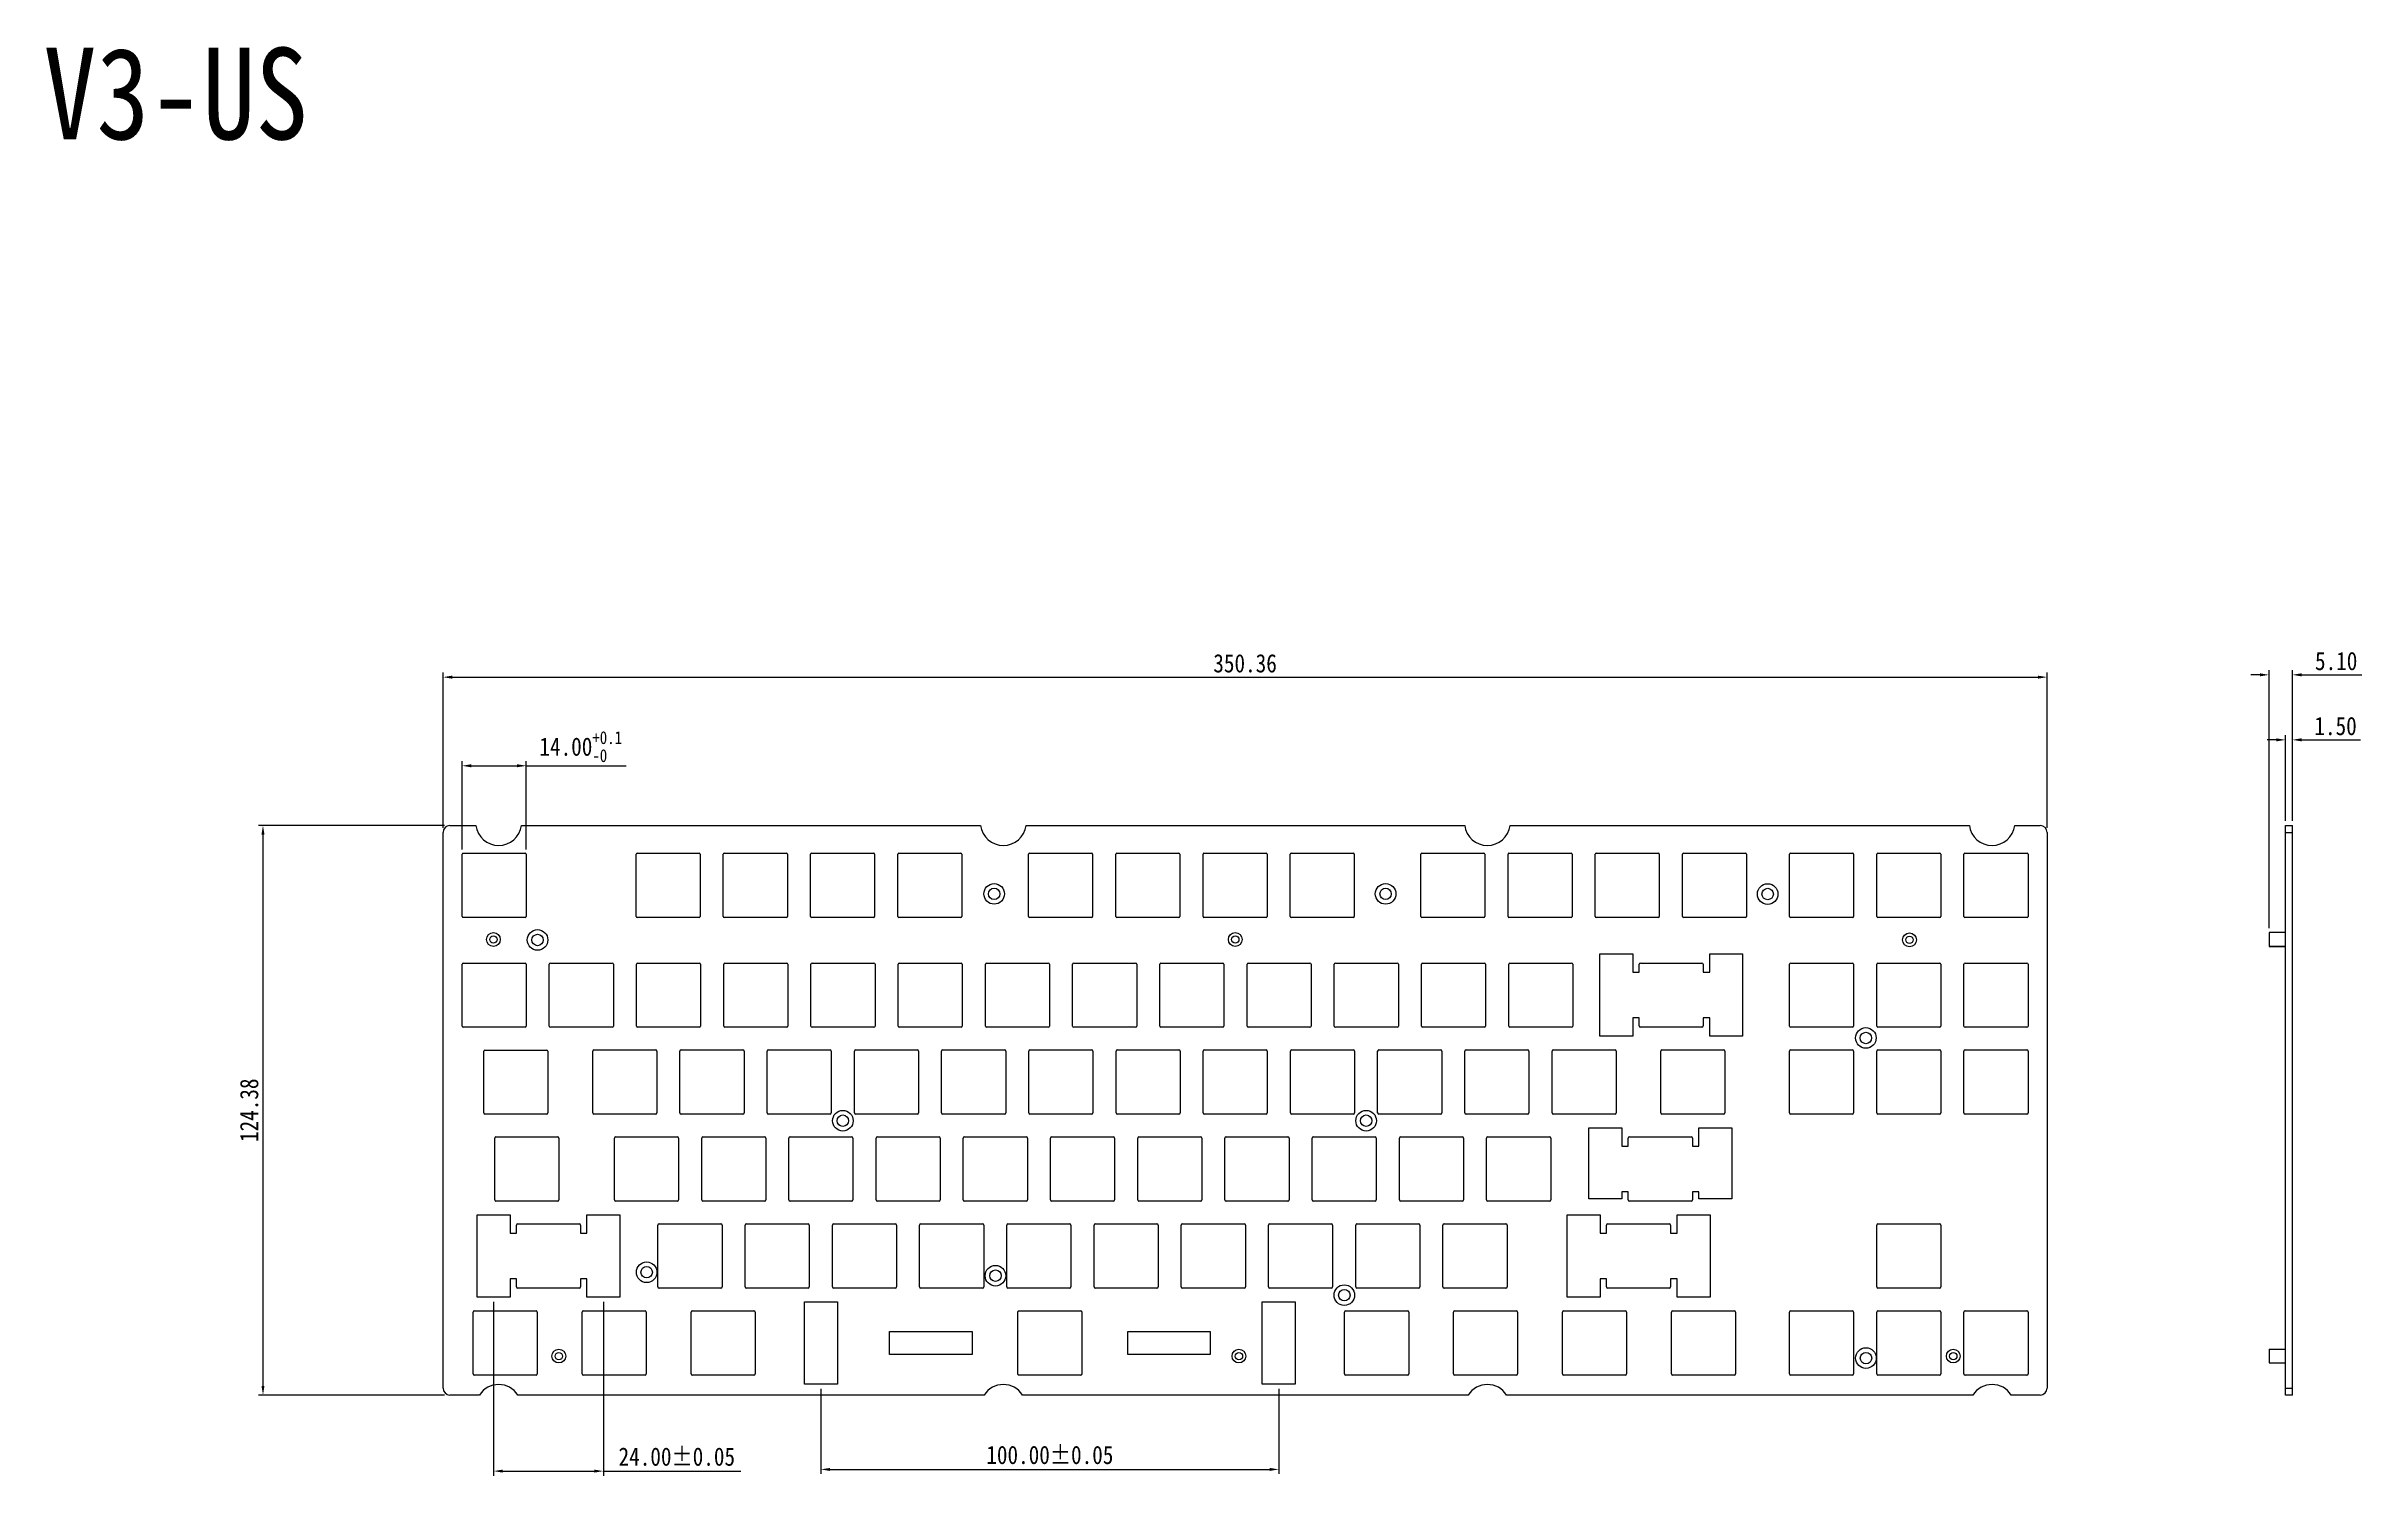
# Model space of a CAD drawing. Header units: millimetres. Extents: x -14 to 1164, y 2 to 864.
# Drawn here: x -14 to 492, y 550 to 862 of the extents above; entities that cross this region are included whole.
import ezdxf

# ---------------------------------------------------------------- set-up
doc = ezdxf.new("R2010")
doc.units = ezdxf.units.MM
doc.header["$LTSCALE"] = 16.335
doc.header["$PDMODE"] = 3
doc.header["$PDSIZE"] = 8
doc.layers.get('0').update_dxf_attribs({"linetype": 'CONTINUOUS'})
doc.layers.get('Defpoints').update_dxf_attribs({"linetype": 'CONTINUOUS'})
doc.layers.add('标注尺寸', color=2, linetype='CONTINUOUS')
doc.layers.add('辅助线', color=8, linetype='CONTINUOUS')
doc.styles.get("Standard").update_dxf_attribs({"font": '', "width": 0.85, "height": 4})
doc.styles.get('Standard').set_extended_font_data('SimSun')
doc.dimstyles.get("Standard").update_dxf_attribs({"dimtxt": 2.5, "dimasz": 2, "dimexe": 1, "dimexo": 1, "dimgap": 1, "dimtad": 1, "dimzin": 1, "dimdsep": 46, "dimtxsty": 'Standard', "dimcen": 0.09, "dimadec": 0, "dimazin": 2, "dimtp": 0.01, "dimtm": 0.01, "dimtfac": 1, "dimtofl": 0, "dimtmove": 0, "dimatfit": 3, "dimfxl": 1, "dimtolj": 1, "dimarcsym": 0})

msp = doc.modelspace()

# ---------------------------------------------------------------- texts
at = {"layer": '标注尺寸', "insert": (-14.769, 862.153), "char_height": 20, "attachment_point": 1}
msp.add_mtext_dynamic_manual_height_columns('V3-US', width=228.66713, gutter_width=20, heights=[0], dxfattribs=at)

# ---------------------------------------------------------------- blocks, each defined once
blk = doc.blocks.new('*D15')
at = {"layer": 'Defpoints', "color": 0}
for p in [(422.87, 724.7), (72.51, 690.8), (422.87, 690.8)]:
    blk.add_point(p, dxfattribs=at)
at = {"layer": '标注尺寸', "color": 0, "lineweight": -2}
for p, q in [((72.51, 691.8), (72.51, 725.7)), ((74.51, 724.7), (420.87, 724.7)), ((422.87, 691.8), (422.87, 725.7))]:
    blk.add_line(p, q, dxfattribs=at)
at = {"layer": '标注尺寸', "color": 0}
for points in [[(74.51, 725.03), (74.51, 724.36), (72.51, 724.7)], [(420.87, 725.03), (420.87, 724.36), (422.87, 724.7)]]:
    blk.add_solid(points, dxfattribs=at)
at = {"layer": '标注尺寸', "color": 0, "insert": (247.69, 727.7), "char_height": 4, "attachment_point": 5}
blk.add_mtext('\\A1;350.36', dxfattribs=at)
blk = doc.blocks.new('*D16')
at = {"layer": 'Defpoints', "color": 0}
for p in [(73.86, 692.29), (33.18, 567.91), (73.86, 567.91)]:
    blk.add_point(p, dxfattribs=at)
at = {"layer": '标注尺寸', "color": 0, "lineweight": -2}
for p, q in [((72.86, 692.29), (32.18, 692.29)), ((33.18, 690.29), (33.18, 569.91)), ((72.86, 567.91), (32.18, 567.91))]:
    blk.add_line(p, q, dxfattribs=at)
at = {"layer": '标注尺寸', "color": 0}
for points in [[(32.85, 690.29), (33.51, 690.29), (33.18, 692.29)], [(32.85, 569.91), (33.51, 569.91), (33.18, 567.91)]]:
    blk.add_solid(points, dxfattribs=at)
at = {"layer": '标注尺寸', "color": 0, "insert": (30.18, 630.1), "char_height": 4, "attachment_point": 5, "rotation": 90}
blk.add_mtext('\\A1;124.38', dxfattribs=at)
blk = doc.blocks.new('*D17')
at = {"layer": 'Defpoints', "color": 0}
for p in [(476.44, 725.2), (476.44, 692.3), (471.34, 668.9)]:
    blk.add_point(p, dxfattribs=at)
at = {"layer": '标注尺寸', "color": 0, "lineweight": -2}
for p, q in [((469.34, 725.2), (467.34, 725.2)), ((471.34, 669.9), (471.34, 726.2)), ((476.44, 693.3), (476.44, 726.2)), ((478.44, 725.2), (491.58, 725.2))]:
    blk.add_line(p, q, dxfattribs=at)
at = {"layer": '标注尺寸', "color": 0}
for points in [[(469.34, 725.54), (469.34, 724.87), (471.34, 725.2)], [(478.44, 725.54), (478.44, 724.87), (476.44, 725.2)]]:
    blk.add_solid(points, dxfattribs=at)
at = {"layer": '标注尺寸', "color": 0, "insert": (486.01, 728.2), "char_height": 4, "attachment_point": 5}
blk.add_mtext('\\A1;5.10', dxfattribs=at)
blk = doc.blocks.new('*D18')
at = {"layer": 'Defpoints', "color": 0}
for p in [(476.44, 711), (474.94, 692.3), (476.44, 692.3)]:
    blk.add_point(p, dxfattribs=at)
at = {"layer": '标注尺寸', "color": 0, "lineweight": -2}
for p, q in [((472.94, 711), (470.94, 711)), ((474.94, 693.3), (474.94, 712)), ((476.44, 693.3), (476.44, 712)), ((478.44, 711), (491.32, 711))]:
    blk.add_line(p, q, dxfattribs=at)
at = {"layer": '标注尺寸', "color": 0}
for points in [[(472.94, 711.34), (472.94, 710.67), (474.94, 711)], [(478.44, 711.34), (478.44, 710.67), (476.44, 711)]]:
    blk.add_solid(points, dxfattribs=at)
at = {"layer": '标注尺寸', "color": 0, "insert": (485.88, 714), "char_height": 4, "attachment_point": 5}
blk.add_mtext('\\A1;1.50', dxfattribs=at)
blk = doc.blocks.new('*D19')
at = {"layer": 'Defpoints', "color": 0}
for p in [(90.67, 705.34), (76.67, 686.04), (90.67, 686.04)]:
    blk.add_point(p, dxfattribs=at)
at = {"layer": '标注尺寸', "color": 0, "lineweight": -2}
for p, q in [((76.67, 687.04), (76.67, 706.34)), ((78.67, 705.34), (88.67, 705.34)), ((90.67, 687.04), (90.67, 706.34)), ((90.67, 705.34), (112.49, 705.34))]:
    blk.add_line(p, q, dxfattribs=at)
at = {"layer": '标注尺寸', "color": 0}
for points in [[(78.67, 705.68), (78.67, 705.01), (76.67, 705.34)], [(88.67, 705.68), (88.67, 705.01), (90.67, 705.34)]]:
    blk.add_solid(points, dxfattribs=at)
at = {"layer": '标注尺寸', "color": 0, "insert": (102.58, 709.53), "char_height": 4, "attachment_point": 5}
blk.add_mtext('\\A1;14.00{\\H0.7x;\\S+0.1^ -0;}', dxfattribs=at)
blk = doc.blocks.new('*D20')
at = {"layer": 'Defpoints', "color": 0}
for p in [(83.54, 589.27), (107.54, 589.27), (107.54, 551.29)]:
    blk.add_point(p, dxfattribs=at)
at = {"layer": '标注尺寸', "color": 0, "lineweight": -2}
for p, q in [((83.54, 588.27), (83.54, 550.29)), ((107.54, 588.27), (107.54, 550.29)), ((85.54, 551.29), (105.54, 551.29)), ((107.54, 551.29), (137.59, 551.29))]:
    blk.add_line(p, q, dxfattribs=at)
at = {"layer": '标注尺寸', "color": 0}
for points in [[(85.54, 551.62), (85.54, 550.96), (83.54, 551.29)], [(105.54, 551.62), (105.54, 550.96), (107.54, 551.29)]]:
    blk.add_solid(points, dxfattribs=at)
at = {"layer": '标注尺寸', "color": 0, "insert": (123.57, 554.43), "char_height": 4, "attachment_point": 5}
blk.add_mtext('\\A1;24.00%%P0.05', dxfattribs=at)
blk = doc.blocks.new('*D21')
at = {"layer": 'Defpoints', "color": 0}
for p in [(155.05, 570.27), (255.05, 570.27), (255.05, 551.66)]:
    blk.add_point(p, dxfattribs=at)
at = {"layer": '标注尺寸', "color": 0, "lineweight": -2}
for p, q in [((155.05, 569.27), (155.05, 550.66)), ((255.05, 569.27), (255.05, 550.66)), ((157.05, 551.66), (253.05, 551.66))]:
    blk.add_line(p, q, dxfattribs=at)
at = {"layer": '标注尺寸', "color": 0}
for points in [[(157.05, 551.99), (157.05, 551.32), (155.05, 551.66)], [(253.05, 551.99), (253.05, 551.32), (255.05, 551.66)]]:
    blk.add_solid(points, dxfattribs=at)
at = {"layer": '标注尺寸', "color": 0, "insert": (205.05, 554.8), "char_height": 4, "attachment_point": 5}
blk.add_mtext('\\A1;100.00%%P0.05', dxfattribs=at)

# ---------------------------------------------------------------- dimensions: what is measured, and where the dimension line sits
at = {"layer": '标注尺寸'}
for base, p1, p2, picture, middle in [((422.867, 724.696), (72.506, 690.799), (422.867, 690.799), '*D15', (247.687, 727.696)), ((476.442, 725.203), (471.342, 668.897), (476.442, 692.299), '*D17', (486.013, 728.203)), ((476.442, 711.002), (474.942, 692.299), (476.442, 692.299), '*D18', (485.881, 714.002))]:
    dim = msp.add_linear_dim(base=base, p1=p1, p2=p2, dimstyle='Standard', dxfattribs=at)
    dim.commit()
    dim.dimension.update_dxf_attribs({"geometry": picture, "text_midpoint": middle})
for base, p1, p2, text, picture, middle in [((90.667, 705.343), (76.667, 686.038), (90.667, 686.038), '<>{\\H0.7x;\\S+0.1^ -0;}', '*D19', (102.578, 709.532)), ((107.542, 551.29), (83.542, 589.27), (107.542, 589.27), '<>%%P0.05', '*D20', (123.566, 554.435)), ((255.052, 551.656), (155.052, 570.27), (255.052, 570.27), '<>%%P0.05', '*D21', (205.052, 554.8))]:
    dim = msp.add_linear_dim(base=base, p1=p1, p2=p2, text=text, dimstyle='Standard', dxfattribs=at)
    dim.commit()
    dim.dimension.update_dxf_attribs({"geometry": picture, "text_midpoint": middle})
dim = msp.add_linear_dim(base=(33.179, 567.912), p1=(73.856, 692.291), p2=(73.856, 567.912), angle=90, dimstyle='Standard', dxfattribs=at)
dim.commit()
dim.dimension.update_dxf_attribs({"geometry": '*D16', "text_midpoint": (30.179, 630.101)})

# ---------------------------------------------------------------- linework, layer by layer
at = {"color": 7, "linetype": 'Continuous'}
for p, q in [((72.506, 569.412), (72.506, 690.799)), ((74.006, 692.299), (79.696, 692.299)), ((89.614, 692.299), (189.929, 692.299)), ((199.847, 692.299), (295.663, 692.299)), ((305.581, 692.299), (405.896, 692.299)), ((415.814, 692.299), (421.367, 692.299)), ((422.867, 690.799), (422.867, 569.412)), ((474.942, 567.912), (474.942, 692.299)), ((474.942, 692.299), (476.442, 692.299)), ((474.942, 690.799), (476.442, 690.799)), ((476.442, 567.912), (476.442, 692.299)), ((76.667, 672.438), (76.667, 686.038)), ((76.867, 686.238), (90.467, 686.238)), ((90.667, 686.038), (90.667, 672.438)), ((114.682, 672.438), (114.682, 686.038)), ((114.882, 686.238), (128.482, 686.238)), ((128.682, 686.038), (128.682, 672.438)), ((133.732, 672.438), (133.732, 686.038)), ((133.932, 686.238), (147.532, 686.238)), ((147.732, 686.038), (147.732, 672.438)), ((152.782, 672.438), (152.782, 686.038)), ((152.982, 686.238), (166.582, 686.238)), ((166.782, 686.038), (166.782, 672.438)), ((171.832, 672.438), (171.832, 686.038)), ((172.032, 686.238), (185.632, 686.238)), ((185.832, 686.038), (185.832, 672.438)), ((200.402, 672.438), (200.402, 686.038)), ((200.602, 686.238), (214.202, 686.238)), ((214.402, 686.038), (214.402, 672.438)), ((219.452, 672.438), (219.452, 686.038)), ((219.652, 686.238), (233.252, 686.238)), ((233.452, 686.038), (233.452, 672.438)), ((238.502, 672.438), (238.502, 686.038)), ((238.702, 686.238), (252.302, 686.238)), ((252.502, 686.038), (252.502, 672.438)), ((257.552, 672.438), (257.552, 686.038)), ((257.752, 686.238), (271.352, 686.238)), ((271.552, 686.038), (271.552, 672.438)), ((286.072, 672.438), (286.072, 686.038)), ((286.272, 686.238), (299.872, 686.238)), ((300.072, 686.038), (300.072, 672.438)), ((305.122, 672.438), (305.122, 686.038)), ((305.322, 686.238), (318.922, 686.238)), ((319.122, 686.038), (319.122, 672.438)), ((324.172, 672.438), (324.172, 686.038)), ((324.372, 686.238), (337.972, 686.238)), ((338.172, 686.038), (338.172, 672.438)), ((343.222, 672.438), (343.222, 686.038)), ((343.422, 686.238), (357.022, 686.238)), ((357.222, 686.038), (357.222, 672.438)), ((366.617, 672.438), (366.617, 686.038)), ((366.817, 686.238), (380.417, 686.238)), ((380.617, 686.038), (380.617, 672.438)), ((385.667, 672.438), (385.667, 686.038)), ((385.867, 686.238), (399.467, 686.238)), ((399.667, 686.038), (399.667, 672.438)), ((404.717, 672.438), (404.717, 686.038)), ((404.917, 686.238), (418.517, 686.238)), ((418.717, 686.038), (418.717, 672.438)), ((90.467, 672.238), (76.867, 672.238)), ((128.482, 672.238), (114.882, 672.238)), ((147.532, 672.238), (133.932, 672.238)), ((166.582, 672.238), (152.982, 672.238)), ((185.632, 672.238), (172.032, 672.238)), ((214.202, 672.238), (200.602, 672.238)), ((233.252, 672.238), (219.652, 672.238)), ((252.302, 672.238), (238.702, 672.238)), ((271.352, 672.238), (257.752, 672.238)), ((299.872, 672.238), (286.272, 672.238)), ((318.922, 672.238), (305.322, 672.238)), ((337.972, 672.238), (324.372, 672.238)), ((357.022, 672.238), (343.422, 672.238)), ((380.417, 672.238), (366.817, 672.238)), ((399.467, 672.238), (385.867, 672.238)), ((418.517, 672.238), (404.917, 672.238)), ((471.342, 668.897), (471.342, 665.897)), ((474.942, 668.897), (471.342, 668.897)), ((325.167, 664.27), (332.367, 664.27)), ((325.167, 646.27), (325.167, 664.27)), ((332.367, 664.27), (332.367, 660.27)), ((349.196, 664.27), (356.339, 664.27)), ((349.196, 660.27), (349.196, 664.27)), ((356.339, 664.27), (356.339, 646.27)), ((474.942, 665.897), (471.342, 665.897)), ((474.942, 665.819), (471.342, 665.819)), ((76.667, 648.505), (76.667, 662.005)), ((76.917, 662.255), (90.417, 662.255)), ((90.667, 662.005), (90.667, 648.505)), ((95.717, 648.505), (95.717, 662.005)), ((95.967, 662.255), (109.467, 662.255)), ((109.717, 662.005), (109.717, 648.505)), ((114.767, 648.505), (114.767, 662.005)), ((115.017, 662.255), (128.517, 662.255)), ((128.767, 662.005), (128.767, 648.505)), ((133.817, 648.505), (133.817, 662.005)), ((134.067, 662.255), (147.567, 662.255)), ((147.817, 662.005), (147.817, 648.505)), ((152.867, 648.505), (152.867, 662.005)), ((153.117, 662.255), (166.617, 662.255)), ((166.867, 662.005), (166.867, 648.505)), ((171.917, 648.505), (171.917, 662.005)), ((172.167, 662.255), (185.667, 662.255)), ((185.917, 662.005), (185.917, 648.505)), ((190.967, 648.505), (190.967, 662.005)), ((191.217, 662.255), (204.717, 662.255)), ((204.967, 662.005), (204.967, 648.505)), ((210.017, 648.505), (210.017, 662.005)), ((210.267, 662.255), (223.767, 662.255)), ((224.017, 662.005), (224.017, 648.505)), ((229.067, 648.505), (229.067, 662.005)), ((229.317, 662.255), (242.817, 662.255)), ((243.067, 662.005), (243.067, 648.505)), ((248.117, 648.505), (248.117, 662.005)), ((248.367, 662.255), (261.867, 662.255)), ((262.117, 662.005), (262.117, 648.505)), ((267.167, 648.505), (267.167, 662.005)), ((267.417, 662.255), (280.917, 662.255)), ((281.167, 662.005), (281.167, 648.505)), ((286.217, 648.505), (286.217, 662.005)), ((286.467, 662.255), (299.967, 662.255)), ((300.217, 662.005), (300.217, 648.505)), ((305.267, 648.505), (305.267, 662.005)), ((305.517, 662.255), (319.017, 662.255)), ((319.267, 662.005), (319.267, 648.505)), ((332.367, 660.27), (333.782, 660.27)), ((333.782, 660.27), (333.782, 661.975)), ((334.062, 662.255), (347.472, 662.255)), ((347.752, 661.975), (347.752, 660.27)), ((347.752, 660.27), (349.196, 660.27)), ((366.617, 648.505), (366.617, 662.005)), ((366.867, 662.255), (380.367, 662.255)), ((380.617, 662.005), (380.617, 648.505)), ((385.667, 648.505), (385.667, 662.005)), ((385.917, 662.255), (399.417, 662.255)), ((399.667, 662.005), (399.667, 648.505)), ((404.717, 648.505), (404.717, 662.005)), ((404.967, 662.255), (418.467, 662.255)), ((418.717, 662.005), (418.717, 648.505)), ((90.417, 648.255), (76.917, 648.255)), ((109.467, 648.255), (95.967, 648.255)), ((128.517, 648.255), (115.017, 648.255)), ((147.567, 648.255), (134.067, 648.255)), ((166.617, 648.255), (153.117, 648.255)), ((185.667, 648.255), (172.167, 648.255)), ((204.717, 648.255), (191.217, 648.255)), ((223.767, 648.255), (210.267, 648.255)), ((242.817, 648.255), (229.317, 648.255)), ((261.867, 648.255), (248.367, 648.255)), ((280.917, 648.255), (267.417, 648.255)), ((299.967, 648.255), (286.467, 648.255)), ((319.017, 648.255), (305.517, 648.255)), ((333.782, 650.27), (332.367, 650.27)), ((332.367, 650.27), (332.367, 646.27)), ((333.782, 648.535), (333.782, 650.27)), ((347.472, 648.255), (334.062, 648.255)), ((349.196, 650.27), (347.752, 650.27)), ((347.752, 650.27), (347.752, 648.535)), ((349.196, 646.27), (349.196, 650.27)), ((380.367, 648.255), (366.867, 648.255)), ((399.417, 648.255), (385.917, 648.255)), ((418.467, 648.255), (404.967, 648.255)), ((81.417, 629.505), (81.417, 643.005)), ((81.667, 643.255), (95.167, 643.255)), ((95.417, 643.005), (95.417, 629.505)), ((105.202, 629.52), (105.202, 643.02)), ((105.452, 643.27), (118.952, 643.27)), ((119.202, 643.02), (119.202, 629.52)), ((124.252, 629.52), (124.252, 643.02)), ((124.502, 643.27), (138.002, 643.27)), ((138.252, 643.02), (138.252, 629.52)), ((143.302, 629.52), (143.302, 643.02)), ((143.552, 643.27), (157.052, 643.27)), ((157.302, 643.02), (157.302, 629.52)), ((162.352, 629.52), (162.352, 643.02)), ((162.602, 643.27), (176.102, 643.27)), ((176.352, 643.02), (176.352, 629.52)), ((181.402, 629.52), (181.402, 643.02)), ((181.652, 643.27), (195.152, 643.27)), ((195.402, 643.02), (195.402, 629.52)), ((200.452, 629.52), (200.452, 643.02)), ((200.702, 643.27), (214.202, 643.27)), ((214.452, 643.02), (214.452, 629.52)), ((219.502, 629.52), (219.502, 643.02)), ((219.752, 643.27), (233.252, 643.27)), ((233.502, 643.02), (233.502, 629.52)), ((238.552, 629.52), (238.552, 643.02)), ((238.802, 643.27), (252.302, 643.27)), ((252.552, 643.02), (252.552, 629.52)), ((257.602, 629.52), (257.602, 643.02)), ((257.852, 643.27), (271.352, 643.27)), ((271.602, 643.02), (271.602, 629.52)), ((276.652, 629.52), (276.652, 643.02)), ((276.902, 643.27), (290.402, 643.27)), ((290.652, 643.02), (290.652, 629.52)), ((295.702, 629.52), (295.702, 643.02)), ((295.952, 643.27), (309.452, 643.27)), ((309.702, 643.02), (309.702, 629.52)), ((314.752, 629.52), (314.752, 643.02)), ((315.002, 643.27), (328.502, 643.27)), ((332.367, 646.27), (325.167, 646.27)), ((328.752, 643.02), (328.752, 629.52)), ((338.502, 629.52), (338.502, 643.02)), ((338.752, 643.27), (352.252, 643.27)), ((356.339, 646.27), (349.196, 646.27)), ((352.502, 643.02), (352.502, 629.52)), ((366.617, 629.52), (366.617, 643.02)), ((366.867, 643.27), (380.367, 643.27)), ((380.617, 643.02), (380.617, 629.52)), ((385.667, 629.52), (385.667, 643.02)), ((385.917, 643.27), (399.417, 643.27)), ((399.667, 643.02), (399.667, 629.52)), ((404.717, 629.52), (404.717, 643.02)), ((404.967, 643.27), (418.467, 643.27)), ((418.717, 643.02), (418.717, 629.52)), ((95.167, 629.255), (81.667, 629.255)), ((118.952, 629.27), (105.452, 629.27)), ((138.002, 629.27), (124.502, 629.27)), ((157.052, 629.27), (143.552, 629.27)), ((176.102, 629.27), (162.602, 629.27)), ((195.152, 629.27), (181.652, 629.27)), ((214.202, 629.27), (200.702, 629.27)), ((233.252, 629.27), (219.752, 629.27)), ((252.302, 629.27), (238.802, 629.27)), ((271.352, 629.27), (257.852, 629.27)), ((290.402, 629.27), (276.902, 629.27)), ((309.452, 629.27), (295.952, 629.27)), ((328.502, 629.27), (315.002, 629.27)), ((352.252, 629.27), (338.752, 629.27)), ((380.367, 629.27), (366.867, 629.27)), ((399.417, 629.27), (385.917, 629.27)), ((418.467, 629.27), (404.967, 629.27)), ((83.792, 610.52), (83.792, 624.02)), ((84.042, 624.27), (97.542, 624.27)), ((97.792, 624.02), (97.792, 610.52)), ((109.952, 610.52), (109.952, 624.02)), ((110.202, 624.27), (123.702, 624.27)), ((123.952, 624.02), (123.952, 610.52)), ((129.002, 610.52), (129.002, 624.02)), ((129.252, 624.27), (142.752, 624.27)), ((143.002, 624.02), (143.002, 610.52)), ((148.052, 610.52), (148.052, 624.02)), ((148.302, 624.27), (161.802, 624.27)), ((162.052, 624.02), (162.052, 610.52)), ((167.102, 610.52), (167.102, 624.02)), ((167.352, 624.27), (180.852, 624.27)), ((181.102, 624.02), (181.102, 610.52)), ((186.152, 610.52), (186.152, 624.02)), ((186.402, 624.27), (199.902, 624.27)), ((200.152, 624.02), (200.152, 610.52)), ((205.202, 610.52), (205.202, 624.02)), ((205.452, 624.27), (218.952, 624.27)), ((219.202, 624.02), (219.202, 610.52)), ((224.252, 610.52), (224.252, 624.02)), ((224.502, 624.27), (238.002, 624.27)), ((238.252, 624.02), (238.252, 610.52)), ((243.302, 610.52), (243.302, 624.02)), ((243.552, 624.27), (257.052, 624.27)), ((257.302, 624.02), (257.302, 610.52)), ((262.352, 610.52), (262.352, 624.02)), ((262.602, 624.27), (276.102, 624.27)), ((276.352, 624.02), (276.352, 610.52)), ((281.402, 610.52), (281.402, 624.02)), ((281.652, 624.27), (295.152, 624.27)), ((295.402, 624.02), (295.402, 610.52)), ((300.452, 610.52), (300.452, 624.02)), ((300.702, 624.27), (314.202, 624.27)), ((314.452, 624.02), (314.452, 610.52)), ((322.792, 626.285), (329.992, 626.285)), ((322.792, 610.785), (322.792, 626.285)), ((329.992, 626.285), (329.992, 622.285)), ((329.992, 622.285), (331.392, 622.285)), ((331.392, 622.285), (331.392, 624.02)), ((331.642, 624.27), (345.142, 624.27)), ((345.392, 624.02), (345.392, 622.285)), ((345.392, 622.285), (346.792, 622.285)), ((346.792, 626.285), (353.992, 626.285)), ((346.792, 622.285), (346.792, 626.285)), ((353.992, 626.285), (353.992, 610.785)), ((331.392, 612.285), (329.992, 612.285)), ((329.992, 612.285), (329.992, 610.785)), ((331.392, 610.52), (331.392, 612.285)), ((346.792, 612.285), (345.392, 612.285)), ((345.392, 612.285), (345.392, 610.52)), ((346.792, 610.785), (346.792, 612.285)), ((79.942, 589.27), (79.942, 607.27)), ((79.942, 607.27), (87.142, 607.27)), ((97.542, 610.27), (84.042, 610.27)), ((87.142, 607.27), (87.142, 603.27)), ((103.942, 603.27), (103.942, 607.27)), ((103.942, 607.27), (111.142, 607.27)), ((123.702, 610.27), (110.202, 610.27)), ((111.142, 607.27), (111.142, 589.27)), ((142.752, 610.27), (129.252, 610.27)), ((161.802, 610.27), (148.302, 610.27)), ((180.852, 610.27), (167.352, 610.27)), ((199.902, 610.27), (186.402, 610.27)), ((218.952, 610.27), (205.452, 610.27)), ((238.002, 610.27), (224.502, 610.27)), ((257.052, 610.27), (243.552, 610.27)), ((276.102, 610.27), (262.602, 610.27)), ((295.152, 610.27), (281.652, 610.27)), ((314.202, 610.27), (300.702, 610.27)), ((318.042, 607.27), (325.242, 607.27)), ((318.042, 589.27), (318.042, 607.27)), ((329.992, 610.785), (322.792, 610.785)), ((325.242, 607.27), (325.242, 603.27)), ((345.142, 610.27), (331.642, 610.27)), ((342.042, 607.27), (349.242, 607.27)), ((342.042, 603.27), (342.042, 607.27)), ((353.992, 610.785), (346.792, 610.785)), ((349.242, 607.27), (349.242, 589.27)), ((87.142, 603.27), (88.542, 603.27)), ((88.542, 603.27), (88.542, 605.02)), ((88.792, 605.27), (102.292, 605.27)), ((102.542, 605.02), (102.542, 603.27)), ((102.542, 603.27), (103.942, 603.27)), ((119.452, 591.52), (119.452, 605.02)), ((119.702, 605.27), (133.202, 605.27)), ((133.452, 605.02), (133.452, 591.52)), ((138.502, 591.52), (138.502, 605.02)), ((138.752, 605.27), (152.252, 605.27)), ((152.502, 605.02), (152.502, 591.52)), ((157.552, 591.52), (157.552, 605.02)), ((157.802, 605.27), (171.302, 605.27)), ((171.552, 605.02), (171.552, 591.52)), ((176.602, 591.52), (176.602, 605.02)), ((176.852, 605.27), (190.352, 605.27)), ((190.602, 605.02), (190.602, 591.52)), ((195.652, 591.52), (195.652, 605.02)), ((195.902, 605.27), (209.402, 605.27)), ((209.652, 605.02), (209.652, 591.52)), ((214.702, 591.52), (214.702, 605.02)), ((214.952, 605.27), (228.452, 605.27)), ((228.702, 605.02), (228.702, 591.52)), ((233.752, 591.52), (233.752, 605.02)), ((234.002, 605.27), (247.502, 605.27)), ((247.752, 605.02), (247.752, 591.52)), ((252.802, 591.52), (252.802, 605.02)), ((253.052, 605.27), (266.552, 605.27)), ((266.802, 605.02), (266.802, 591.52)), ((271.852, 591.52), (271.852, 605.02)), ((272.102, 605.27), (285.602, 605.27)), ((285.852, 605.02), (285.852, 591.52)), ((290.902, 591.52), (290.902, 605.02)), ((291.152, 605.27), (304.652, 605.27)), ((304.902, 605.02), (304.902, 591.52)), ((325.242, 603.27), (326.642, 603.27)), ((326.642, 603.27), (326.642, 605.02)), ((326.892, 605.27), (340.392, 605.27)), ((340.642, 605.02), (340.642, 603.27)), ((340.642, 603.27), (342.042, 603.27)), ((385.667, 591.52), (385.667, 605.02)), ((385.917, 605.27), (399.417, 605.27)), ((399.667, 605.02), (399.667, 591.52)), ((87.142, 593.27), (87.142, 589.27)), ((88.542, 593.27), (87.142, 593.27)), ((88.542, 591.52), (88.542, 593.27)), ((102.542, 593.27), (102.542, 591.52)), ((103.942, 593.27), (102.542, 593.27)), ((103.942, 589.27), (103.942, 593.27)), ((326.642, 593.27), (325.242, 593.27)), ((325.242, 593.27), (325.242, 589.27)), ((326.642, 591.52), (326.642, 593.27)), ((342.042, 593.27), (340.642, 593.27)), ((340.642, 593.27), (340.642, 591.52)), ((342.042, 589.27), (342.042, 593.27)), ((87.142, 589.27), (79.942, 589.27)), ((102.292, 591.27), (88.792, 591.27)), ((111.142, 589.27), (103.942, 589.27)), ((133.202, 591.27), (119.702, 591.27)), ((152.252, 591.27), (138.752, 591.27)), ((151.452, 570.27), (151.452, 588.27)), ((151.452, 588.27), (158.652, 588.27)), ((171.302, 591.27), (157.802, 591.27)), ((158.652, 588.27), (158.652, 570.27)), ((190.352, 591.27), (176.852, 591.27)), ((209.402, 591.27), (195.902, 591.27)), ((228.452, 591.27), (214.952, 591.27)), ((247.502, 591.27), (234.002, 591.27)), ((251.452, 588.27), (258.652, 588.27)), ((251.452, 570.27), (251.452, 588.27)), ((266.552, 591.27), (253.052, 591.27)), ((258.652, 588.27), (258.652, 570.27)), ((285.602, 591.27), (272.102, 591.27)), ((304.652, 591.27), (291.152, 591.27)), ((325.242, 589.27), (318.042, 589.27)), ((340.392, 591.27), (326.892, 591.27)), ((349.242, 589.27), (342.042, 589.27)), ((399.417, 591.27), (385.917, 591.27)), ((79.077, 572.52), (79.077, 586.02)), ((79.327, 586.27), (92.827, 586.27)), ((93.077, 586.02), (93.077, 572.52)), ((102.877, 572.52), (102.877, 586.02)), ((103.127, 586.27), (116.627, 586.27)), ((116.877, 586.02), (116.877, 572.52)), ((126.677, 572.52), (126.677, 586.02)), ((126.927, 586.27), (140.427, 586.27)), ((140.677, 586.02), (140.677, 572.52)), ((170.052, 576.77), (170.052, 581.77)), ((170.052, 581.77), (188.052, 581.77)), ((188.052, 581.77), (188.052, 576.77)), ((198.052, 572.47), (198.052, 586.07)), ((198.252, 586.27), (211.852, 586.27)), ((212.052, 586.07), (212.052, 572.47)), ((222.052, 581.77), (240.052, 581.77)), ((222.052, 576.77), (222.052, 581.77)), ((240.052, 581.77), (240.052, 576.77)), ((269.427, 572.52), (269.427, 586.02)), ((269.677, 586.27), (283.177, 586.27)), ((283.427, 586.02), (283.427, 572.52)), ((293.227, 572.52), (293.227, 586.02)), ((293.477, 586.27), (306.977, 586.27)), ((307.227, 586.02), (307.227, 572.52)), ((317.027, 572.52), (317.027, 586.02)), ((317.277, 586.27), (330.777, 586.27)), ((331.027, 586.02), (331.027, 572.52)), ((340.827, 572.52), (340.827, 586.02)), ((341.077, 586.27), (354.577, 586.27)), ((354.827, 586.02), (354.827, 572.52)), ((366.617, 572.52), (366.617, 586.02)), ((366.867, 586.27), (380.367, 586.27)), ((380.617, 586.02), (380.617, 572.52)), ((385.667, 572.52), (385.667, 586.02)), ((385.917, 586.27), (399.417, 586.27)), ((399.667, 586.02), (399.667, 572.52)), ((404.717, 572.52), (404.717, 586.02)), ((404.967, 586.27), (418.467, 586.27)), ((418.717, 586.02), (418.717, 572.52)), ((188.052, 576.77), (170.052, 576.77)), ((240.052, 576.77), (222.052, 576.77)), ((471.342, 577.911), (474.942, 577.911)), ((471.342, 577.911), (471.342, 574.911)), ((92.827, 572.27), (79.327, 572.27)), ((116.627, 572.27), (103.127, 572.27)), ((140.427, 572.27), (126.927, 572.27)), ((211.852, 572.27), (198.252, 572.27)), ((283.177, 572.27), (269.677, 572.27)), ((306.977, 572.27), (293.477, 572.27)), ((330.777, 572.27), (317.277, 572.27)), ((354.577, 572.27), (341.077, 572.27)), ((380.367, 572.27), (366.867, 572.27)), ((399.417, 572.27), (385.917, 572.27)), ((418.467, 572.27), (404.967, 572.27)), ((471.342, 574.911), (474.942, 574.911)), ((80.453, 567.912), (74.006, 567.912)), ((190.686, 567.912), (88.858, 567.912)), ((158.652, 570.27), (151.452, 570.27)), ((296.419, 567.912), (199.091, 567.912)), ((258.652, 570.27), (251.452, 570.27)), ((406.653, 567.912), (304.824, 567.912)), ((421.367, 567.912), (415.058, 567.912)), ((474.942, 569.412), (476.442, 569.412)), ((476.442, 567.912), (474.942, 567.912))]:
    msp.add_line(p, q, dxfattribs=at)
for centre, radius in [((192.887, 677.358), 2.25), ((192.887, 677.358), 1.25), ((278.387, 677.358), 2.25), ((278.387, 677.358), 1.25), ((361.837, 677.325), 2.25), ((361.837, 677.325), 1.25), ((93.157, 667.3), 2.25), ((93.157, 667.3), 1.25), ((383.292, 645.895), 2.25), ((383.292, 645.895), 1.25), ((159.837, 627.82), 2.25), ((159.837, 627.82), 1.25), ((274.137, 627.82), 2.25), ((274.137, 627.82), 1.25), ((116.982, 594.725), 2.25), ((116.982, 594.725), 1.25), ((193.167, 593.97), 2.25), ((193.167, 593.97), 1.25), ((269.367, 589.72), 2.25), ((269.367, 589.72), 1.25), ((383.307, 575.975), 2.25), ((383.307, 575.975), 1.25)]:
    msp.add_circle(centre, radius, dxfattribs=at)
for centre, radius, start, end in [((74.006, 690.799), 1.5, 90, 180), ((84.655, 692.939), 5, 187.35272, 352.64728), ((194.888, 692.939), 5, 187.35272, 352.64728), ((300.622, 692.939), 5, 187.35272, 352.64728), ((410.855, 692.939), 5, 187.35272, 352.64728), ((421.367, 690.799), 1.5, 0, 90), ((76.867, 686.038), 0.2, 90, 180), ((90.467, 686.038), 0.2, 0, 90), ((114.882, 686.038), 0.2, 90, 180), ((128.482, 686.038), 0.2, 0, 90), ((133.932, 686.038), 0.2, 90, 180), ((147.532, 686.038), 0.2, 0, 90), ((152.982, 686.038), 0.2, 90, 180), ((166.582, 686.038), 0.2, 0, 90), ((172.032, 686.038), 0.2, 90, 180), ((185.632, 686.038), 0.2, 0, 90), ((200.602, 686.038), 0.2, 90, 180), ((214.202, 686.038), 0.2, 0, 90), ((219.652, 686.038), 0.2, 90, 180), ((233.252, 686.038), 0.2, 0, 90), ((238.702, 686.038), 0.2, 90, 180), ((252.302, 686.038), 0.2, 0, 90), ((257.752, 686.038), 0.2, 90, 180), ((271.352, 686.038), 0.2, 0, 90), ((286.272, 686.038), 0.2, 90, 180), ((299.872, 686.038), 0.2, 0, 90), ((305.322, 686.038), 0.2, 90, 180), ((318.922, 686.038), 0.2, 0, 90), ((324.372, 686.038), 0.2, 90, 180), ((337.972, 686.038), 0.2, 0, 90), ((343.422, 686.038), 0.2, 90, 180), ((357.022, 686.038), 0.2, 0, 90), ((366.817, 686.038), 0.2, 90, 180), ((380.417, 686.038), 0.2, 0, 90), ((385.867, 686.038), 0.2, 90, 180), ((399.467, 686.038), 0.2, 0, 90), ((404.917, 686.038), 0.2, 90, 180), ((418.517, 686.038), 0.2, 0, 90), ((76.867, 672.438), 0.2, 180, 270), ((90.467, 672.438), 0.2, 270, 0), ((114.882, 672.438), 0.2, 180, 270), ((128.482, 672.438), 0.2, 270, 0), ((133.932, 672.438), 0.2, 180, 270), ((147.532, 672.438), 0.2, 270, 0), ((152.982, 672.438), 0.2, 180, 270), ((166.582, 672.438), 0.2, 270, 0), ((172.032, 672.438), 0.2, 180, 270), ((185.632, 672.438), 0.2, 270, 0), ((200.602, 672.438), 0.2, 180, 270), ((214.202, 672.438), 0.2, 270, 0), ((219.652, 672.438), 0.2, 180, 270), ((233.252, 672.438), 0.2, 270, 0), ((238.702, 672.438), 0.2, 180, 270), ((252.302, 672.438), 0.2, 270, 0), ((257.752, 672.438), 0.2, 180, 270), ((271.352, 672.438), 0.2, 270, 0), ((286.272, 672.438), 0.2, 180, 270), ((299.872, 672.438), 0.2, 270, 0), ((305.322, 672.438), 0.2, 180, 270), ((318.922, 672.438), 0.2, 270, 0), ((324.372, 672.438), 0.2, 180, 270), ((337.972, 672.438), 0.2, 270, 0), ((343.422, 672.438), 0.2, 180, 270), ((357.022, 672.438), 0.2, 270, 0), ((366.817, 672.438), 0.2, 180, 270), ((380.417, 672.438), 0.2, 270, 0), ((385.867, 672.438), 0.2, 180, 270), ((399.467, 672.438), 0.2, 270, 0), ((404.917, 672.438), 0.2, 180, 270), ((418.517, 672.438), 0.2, 270, 0), ((76.917, 662.005), 0.25, 90, 180), ((90.417, 662.005), 0.25, 0, 90), ((95.967, 662.005), 0.25, 90, 180), ((109.467, 662.005), 0.25, 0, 90), ((115.017, 662.005), 0.25, 90, 180), ((128.517, 662.005), 0.25, 0, 90), ((134.067, 662.005), 0.25, 90, 180), ((147.567, 662.005), 0.25, 0, 90), ((153.117, 662.005), 0.25, 90, 180), ((166.617, 662.005), 0.25, 0, 90), ((172.167, 662.005), 0.25, 90, 180), ((185.667, 662.005), 0.25, 0, 90), ((191.217, 662.005), 0.25, 90, 180), ((204.717, 662.005), 0.25, 0, 90), ((210.267, 662.005), 0.25, 90, 180), ((223.767, 662.005), 0.25, 0, 90), ((229.317, 662.005), 0.25, 90, 180), ((242.817, 662.005), 0.25, 0, 90), ((248.367, 662.005), 0.25, 90, 180), ((261.867, 662.005), 0.25, 0, 90), ((267.417, 662.005), 0.25, 90, 180), ((280.917, 662.005), 0.25, 0, 90), ((286.467, 662.005), 0.25, 90, 180), ((299.967, 662.005), 0.25, 0, 90), ((305.517, 662.005), 0.25, 90, 180), ((319.017, 662.005), 0.25, 0, 90), ((334.062, 661.975), 0.28, 90, 180), ((347.472, 661.975), 0.28, 0, 90), ((366.867, 662.005), 0.25, 90, 180), ((380.367, 662.005), 0.25, 0, 90), ((385.917, 662.005), 0.25, 90, 180), ((399.417, 662.005), 0.25, 0, 90), ((404.967, 662.005), 0.25, 90, 180), ((418.467, 662.005), 0.25, 0, 90), ((76.917, 648.505), 0.25, 180, 270), ((90.417, 648.505), 0.25, 270, 0), ((95.967, 648.505), 0.25, 180, 270), ((109.467, 648.505), 0.25, 270, 0), ((115.017, 648.505), 0.25, 180, 270), ((128.517, 648.505), 0.25, 270, 0), ((134.067, 648.505), 0.25, 180, 270), ((147.567, 648.505), 0.25, 270, 0), ((153.117, 648.505), 0.25, 180, 270), ((166.617, 648.505), 0.25, 270, 0), ((172.167, 648.505), 0.25, 180, 270), ((185.667, 648.505), 0.25, 270, 0), ((191.217, 648.505), 0.25, 180, 270), ((204.717, 648.505), 0.25, 270, 0), ((210.267, 648.505), 0.25, 180, 270), ((223.767, 648.505), 0.25, 270, 0), ((229.317, 648.505), 0.25, 180, 270), ((242.817, 648.505), 0.25, 270, 0), ((248.367, 648.505), 0.25, 180, 270), ((261.867, 648.505), 0.25, 270, 0), ((267.417, 648.505), 0.25, 180, 270), ((280.917, 648.505), 0.25, 270, 0), ((286.467, 648.505), 0.25, 180, 270), ((299.967, 648.505), 0.25, 270, 0), ((305.517, 648.505), 0.25, 180, 270), ((319.017, 648.505), 0.25, 270, 0), ((334.062, 648.535), 0.28, 180, 270), ((347.472, 648.535), 0.28, 270, 0), ((366.867, 648.505), 0.25, 180, 270), ((380.367, 648.505), 0.25, 270, 0), ((385.917, 648.505), 0.25, 180, 270), ((399.417, 648.505), 0.25, 270, 0), ((404.967, 648.505), 0.25, 180, 270), ((418.467, 648.505), 0.25, 270, 0), ((81.667, 643.005), 0.25, 90, 180), ((95.167, 643.005), 0.25, 0, 90), ((105.452, 643.02), 0.25, 90, 180), ((118.952, 643.02), 0.25, 0, 90), ((124.502, 643.02), 0.25, 90, 180), ((138.002, 643.02), 0.25, 0, 90), ((143.552, 643.02), 0.25, 90, 180), ((157.052, 643.02), 0.25, 0, 90), ((162.602, 643.02), 0.25, 90, 180), ((176.102, 643.02), 0.25, 0, 90), ((181.652, 643.02), 0.25, 90, 180), ((195.152, 643.02), 0.25, 0, 90), ((200.702, 643.02), 0.25, 90, 180), ((214.202, 643.02), 0.25, 0, 90), ((219.752, 643.02), 0.25, 90, 180), ((233.252, 643.02), 0.25, 0, 90), ((238.802, 643.02), 0.25, 90, 180), ((252.302, 643.02), 0.25, 0, 90), ((257.852, 643.02), 0.25, 90, 180), ((271.352, 643.02), 0.25, 0, 90), ((276.902, 643.02), 0.25, 90, 180), ((290.402, 643.02), 0.25, 0, 90), ((295.952, 643.02), 0.25, 90, 180), ((309.452, 643.02), 0.25, 0, 90), ((315.002, 643.02), 0.25, 90, 180), ((328.502, 643.02), 0.25, 0, 90), ((338.752, 643.02), 0.25, 90, 180), ((352.252, 643.02), 0.25, 0, 90), ((366.867, 643.02), 0.25, 90, 180), ((380.367, 643.02), 0.25, 0, 90), ((385.917, 643.02), 0.25, 90, 180), ((399.417, 643.02), 0.25, 0, 90), ((404.967, 643.02), 0.25, 90, 180), ((418.467, 643.02), 0.25, 0, 90), ((81.667, 629.505), 0.25, 180, 270), ((95.167, 629.505), 0.25, 270, 0), ((105.452, 629.52), 0.25, 180, 270), ((118.952, 629.52), 0.25, 270, 0), ((124.502, 629.52), 0.25, 180, 270), ((138.002, 629.52), 0.25, 270, 0), ((143.552, 629.52), 0.25, 180, 270), ((157.052, 629.52), 0.25, 270, 0), ((162.602, 629.52), 0.25, 180, 270), ((176.102, 629.52), 0.25, 270, 0), ((181.652, 629.52), 0.25, 180, 270), ((195.152, 629.52), 0.25, 270, 0), ((200.702, 629.52), 0.25, 180, 270), ((214.202, 629.52), 0.25, 270, 0), ((219.752, 629.52), 0.25, 180, 270), ((233.252, 629.52), 0.25, 270, 0), ((238.802, 629.52), 0.25, 180, 270), ((252.302, 629.52), 0.25, 270, 0), ((257.852, 629.52), 0.25, 180, 270), ((271.352, 629.52), 0.25, 270, 0), ((276.902, 629.52), 0.25, 180, 270), ((290.402, 629.52), 0.25, 270, 0), ((295.952, 629.52), 0.25, 180, 270), ((309.452, 629.52), 0.25, 270, 0), ((315.002, 629.52), 0.25, 180, 270), ((328.502, 629.52), 0.25, 270, 0), ((338.752, 629.52), 0.25, 180, 270), ((352.252, 629.52), 0.25, 270, 0), ((366.867, 629.52), 0.25, 180, 270), ((380.367, 629.52), 0.25, 270, 0), ((385.917, 629.52), 0.25, 180, 270), ((399.417, 629.52), 0.25, 270, 0), ((404.967, 629.52), 0.25, 180, 270), ((418.467, 629.52), 0.25, 270, 0), ((84.042, 624.02), 0.25, 90, 180), ((97.542, 624.02), 0.25, 0, 90), ((110.202, 624.02), 0.25, 90, 180), ((123.702, 624.02), 0.25, 0, 90), ((129.252, 624.02), 0.25, 90, 180), ((142.752, 624.02), 0.25, 0, 90), ((148.302, 624.02), 0.25, 90, 180), ((161.802, 624.02), 0.25, 0, 90), ((167.352, 624.02), 0.25, 90, 180), ((180.852, 624.02), 0.25, 0, 90), ((186.402, 624.02), 0.25, 90, 180), ((199.902, 624.02), 0.25, 0, 90), ((205.452, 624.02), 0.25, 90, 180), ((218.952, 624.02), 0.25, 0, 90), ((224.502, 624.02), 0.25, 90, 180), ((238.002, 624.02), 0.25, 0, 90), ((243.552, 624.02), 0.25, 90, 180), ((257.052, 624.02), 0.25, 0, 90), ((262.602, 624.02), 0.25, 90, 180), ((276.102, 624.02), 0.25, 0, 90), ((281.652, 624.02), 0.25, 90, 180), ((295.152, 624.02), 0.25, 0, 90), ((300.702, 624.02), 0.25, 90, 180), ((314.202, 624.02), 0.25, 0, 90), ((331.642, 624.02), 0.25, 90, 180), ((345.142, 624.02), 0.25, 0, 90), ((84.042, 610.52), 0.25, 180, 270), ((97.542, 610.52), 0.25, 270, 0), ((110.202, 610.52), 0.25, 180, 270), ((123.702, 610.52), 0.25, 270, 0), ((129.252, 610.52), 0.25, 180, 270), ((142.752, 610.52), 0.25, 270, 0), ((148.302, 610.52), 0.25, 180, 270), ((161.802, 610.52), 0.25, 270, 0), ((167.352, 610.52), 0.25, 180, 270), ((180.852, 610.52), 0.25, 270, 0), ((186.402, 610.52), 0.25, 180, 270), ((199.902, 610.52), 0.25, 270, 0), ((205.452, 610.52), 0.25, 180, 270), ((218.952, 610.52), 0.25, 270, 0), ((224.502, 610.52), 0.25, 180, 270), ((238.002, 610.52), 0.25, 270, 0), ((243.552, 610.52), 0.25, 180, 270), ((257.052, 610.52), 0.25, 270, 0), ((262.602, 610.52), 0.25, 180, 270), ((276.102, 610.52), 0.25, 270, 0), ((281.652, 610.52), 0.25, 180, 270), ((295.152, 610.52), 0.25, 270, 0), ((300.702, 610.52), 0.25, 180, 270), ((314.202, 610.52), 0.25, 270, 0), ((331.642, 610.52), 0.25, 180, 270), ((345.142, 610.52), 0.25, 270, 0), ((88.792, 605.02), 0.25, 90, 180), ((102.292, 605.02), 0.25, 0, 90), ((119.702, 605.02), 0.25, 90, 180), ((133.202, 605.02), 0.25, 0, 90), ((138.752, 605.02), 0.25, 90, 180), ((152.252, 605.02), 0.25, 0, 90), ((157.802, 605.02), 0.25, 90, 180), ((171.302, 605.02), 0.25, 0, 90), ((176.852, 605.02), 0.25, 90, 180), ((190.352, 605.02), 0.25, 0, 90), ((195.902, 605.02), 0.25, 90, 180), ((209.402, 605.02), 0.25, 0, 90), ((214.952, 605.02), 0.25, 90, 180), ((228.452, 605.02), 0.25, 0, 90), ((234.002, 605.02), 0.25, 90, 180), ((247.502, 605.02), 0.25, 0, 90), ((253.052, 605.02), 0.25, 90, 180), ((266.552, 605.02), 0.25, 0, 90), ((272.102, 605.02), 0.25, 90, 180), ((285.602, 605.02), 0.25, 0, 90), ((291.152, 605.02), 0.25, 90, 180), ((304.652, 605.02), 0.25, 0, 90), ((326.892, 605.02), 0.25, 90, 180), ((340.392, 605.02), 0.25, 0, 90), ((385.917, 605.02), 0.25, 90, 180), ((399.417, 605.02), 0.25, 0, 90), ((88.792, 591.52), 0.25, 180, 270), ((102.292, 591.52), 0.25, 270, 0), ((119.702, 591.52), 0.25, 180, 270), ((133.202, 591.52), 0.25, 270, 0), ((138.752, 591.52), 0.25, 180, 270), ((152.252, 591.52), 0.25, 270, 0), ((157.802, 591.52), 0.25, 180, 270), ((171.302, 591.52), 0.25, 270, 0), ((176.852, 591.52), 0.25, 180, 270), ((190.352, 591.52), 0.25, 270, 0), ((195.902, 591.52), 0.25, 180, 270), ((209.402, 591.52), 0.25, 270, 0), ((214.952, 591.52), 0.25, 180, 270), ((228.452, 591.52), 0.25, 270, 0), ((234.002, 591.52), 0.25, 180, 270), ((247.502, 591.52), 0.25, 270, 0), ((253.052, 591.52), 0.25, 180, 270), ((266.552, 591.52), 0.25, 270, 0), ((272.102, 591.52), 0.25, 180, 270), ((285.602, 591.52), 0.25, 270, 0), ((291.152, 591.52), 0.25, 180, 270), ((304.652, 591.52), 0.25, 270, 0), ((326.892, 591.52), 0.25, 180, 270), ((340.392, 591.52), 0.25, 270, 0), ((385.917, 591.52), 0.25, 180, 270), ((399.417, 591.52), 0.25, 270, 0), ((79.327, 586.02), 0.25, 90, 180), ((92.827, 586.02), 0.25, 0, 90), ((103.127, 586.02), 0.25, 90, 180), ((116.627, 586.02), 0.25, 0, 90), ((126.927, 586.02), 0.25, 90, 180), ((140.427, 586.02), 0.25, 0, 90), ((198.252, 586.07), 0.2, 89.99998, 180), ((211.852, 586.07), 0.2, 359.99999, 90.00002), ((269.677, 586.02), 0.25, 90, 180), ((283.177, 586.02), 0.25, 0, 90), ((293.477, 586.02), 0.25, 90, 180), ((306.977, 586.02), 0.25, 0, 90), ((317.277, 586.02), 0.25, 90, 180), ((330.777, 586.02), 0.25, 0, 90), ((341.077, 586.02), 0.25, 90, 180), ((354.577, 586.02), 0.25, 0, 90), ((366.867, 586.02), 0.25, 90, 180), ((380.367, 586.02), 0.25, 0, 90), ((385.917, 586.02), 0.25, 90, 180), ((399.417, 586.02), 0.25, 0, 90), ((404.967, 586.02), 0.25, 90, 180), ((418.467, 586.02), 0.25, 0, 90), ((79.327, 572.52), 0.25, 180, 270), ((92.827, 572.52), 0.25, 270, 0), ((103.127, 572.52), 0.25, 180, 270), ((116.627, 572.52), 0.25, 270, 0), ((126.927, 572.52), 0.25, 180, 270), ((140.427, 572.52), 0.25, 270, 0), ((198.252, 572.47), 0.2, 179.99998, 270.00002), ((211.852, 572.47), 0.2, 269.99998, 0), ((269.677, 572.52), 0.25, 180, 270), ((283.177, 572.52), 0.25, 270, 0), ((293.477, 572.52), 0.25, 180, 270), ((306.977, 572.52), 0.25, 270, 0), ((317.277, 572.52), 0.25, 180, 270), ((330.777, 572.52), 0.25, 270, 0), ((341.077, 572.52), 0.25, 180, 270), ((354.577, 572.52), 0.25, 270, 0), ((366.867, 572.52), 0.25, 180, 270), ((380.367, 572.52), 0.25, 270, 0), ((385.917, 572.52), 0.25, 180, 270), ((399.417, 572.52), 0.25, 270, 0), ((404.967, 572.52), 0.25, 180, 270), ((418.467, 572.52), 0.25, 270, 0), ((74.006, 569.412), 1.5, 180, 270), ((84.655, 565.203), 5, 32.80696, 147.19304), ((194.888, 565.203), 5, 32.80696, 147.19304), ((300.622, 565.203), 5, 32.80696, 147.19304), ((410.855, 565.203), 5, 32.80696, 147.19304), ((421.367, 569.412), 1.5, 270, 360)]:
    msp.add_arc(centre, radius, start, end, dxfattribs=at)
at = {"layer": '辅助线', "linetype": 'Continuous'}
for centre, radius in [((83.506, 667.397), 1.5), ((83.506, 667.397), 0.8), ((245.557, 667.397), 1.5), ((245.557, 667.397), 0.8), ((392.817, 667.319), 1.5), ((392.817, 667.319), 0.8), ((97.802, 576.411), 1.5), ((97.802, 576.411), 0.8), ((246.356, 576.411), 1.5), ((246.356, 576.411), 0.8), ((402.382, 576.411), 1.5), ((402.382, 576.411), 0.8)]:
    msp.add_circle(centre, radius, dxfattribs=at)

msp.set_redraw_order([(e.dxf.handle, doc.entitydb.next_handle()) for e in msp.query("TEXT MTEXT ATTDEF DIMENSION ARC_DIMENSION")])  # texts and dimensions are drawn at this point

doc.saveas('drawing.dxf')
